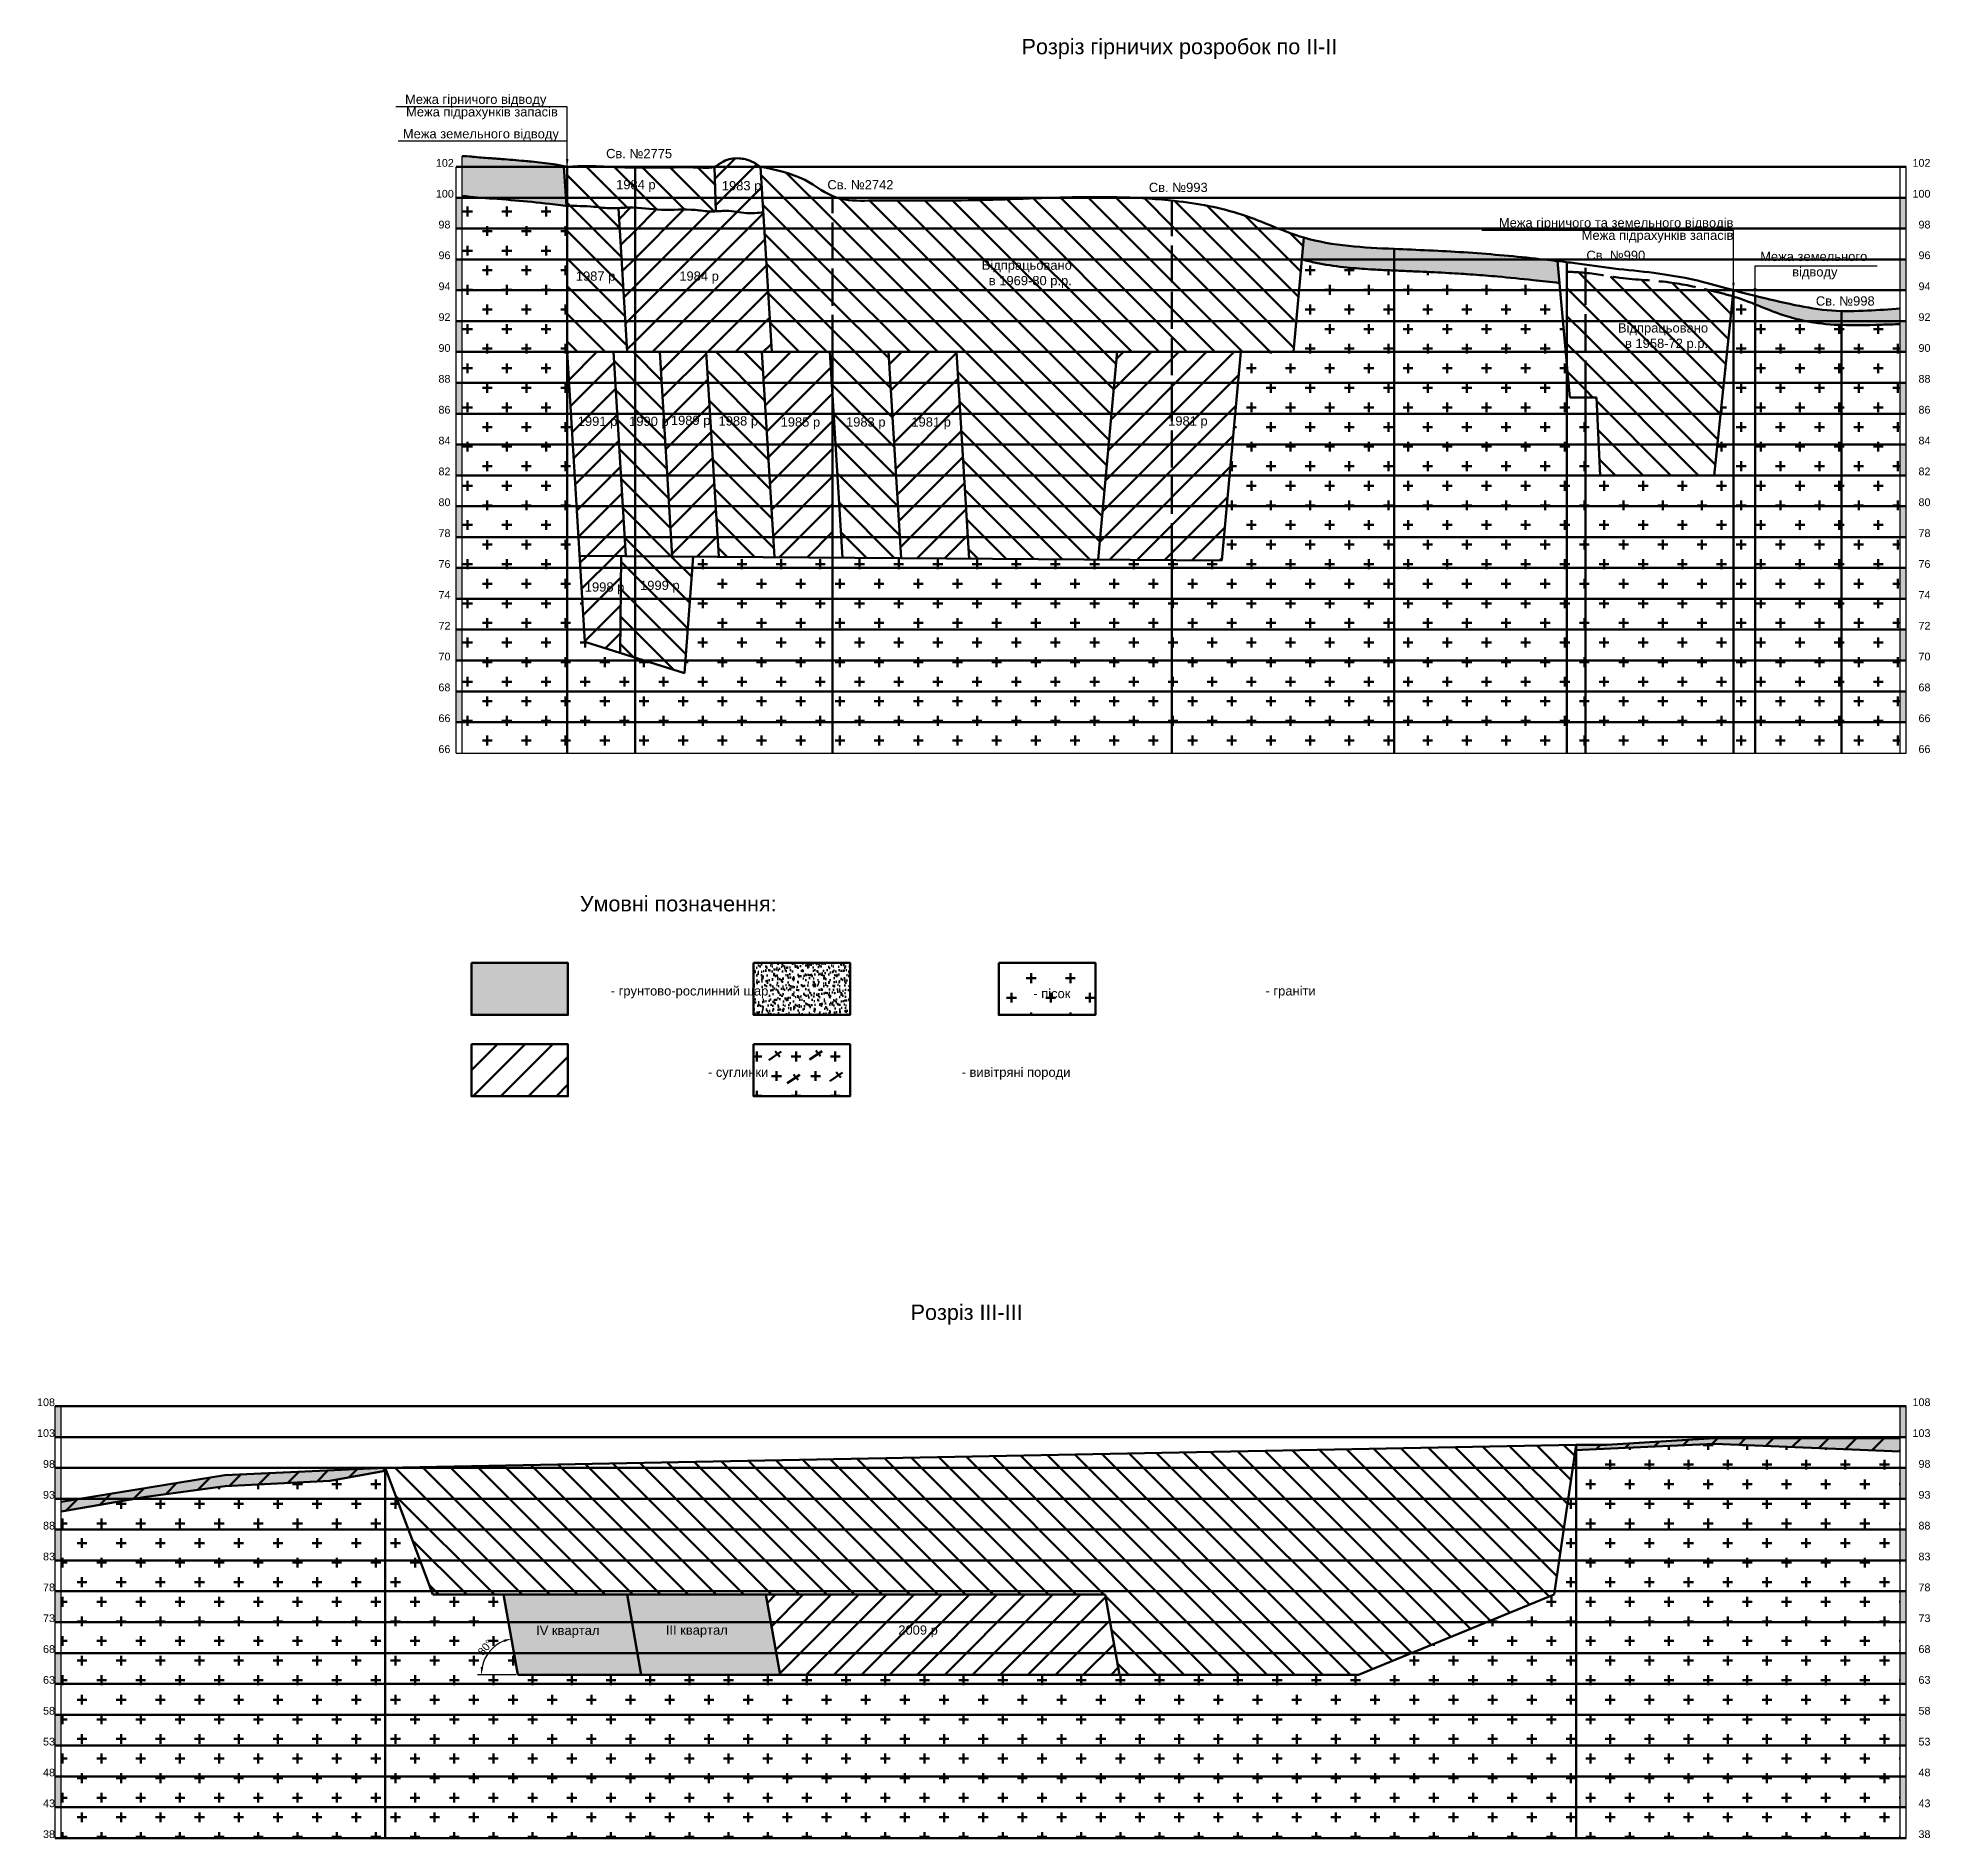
# Model space of a CAD drawing. Header units: millimetres. Extents: x 46 to 660, y -60 to 1067.
# Drawn here: x 46 to 660, y 114 to 698 of the extents above; entities that cross this region are included whole.
import ezdxf

# ---------------------------------------------------------------- set-up
doc = ezdxf.new("R2010")
doc.units = ezdxf.units.MM
doc.linetypes.add('ACAD_ISO02W100', pattern=[15, 12, -3])
for name, color, linetype, lineweight in [('Профиль', 160, 'Continuous', 100), ('Сетка', 254, 'Continuous', 50), ('Штриховка', 60, 'Continuous', 50)]:
    doc.layers.add(name, color=color, linetype=linetype, lineweight=lineweight)
doc.styles.get("Standard").update_dxf_attribs({"font": 'ARIAL.TTF'})
doc.dimstyles.new('ISO-25', dxfattribs={"dimtxt": 2.5, "dimasz": 2.5, "dimexe": 1.25, "dimexo": 0.625, "dimtad": 1, "dimtxsty": 'Standard', "dimcen": 2.5, "dimadec": 0, "dimazin": 0, "dimtfac": 1, "dimtmove": 0, "dimatfit": 3, "dimfxl": 0, "dimarcsym": 0})
pattern_1 = [(0, (-45.965, 246.8314), (6.35, 6.35), [3.175, -9.525]), (90, (-44.377, 245.244), (-6.35, 6.35), [3.175, -9.525])]

msp = doc.modelspace()

# ---------------------------------------------------------------- texts
for s, width, insert, char_height, attachment_point in [('\\pi18.812;Межа гірничого відводу', 83.08253, (146.647, 675.315), 3, 7), ('Межа підрахунків запасів', 79.2171, (165.78, 671.256), 3, 7), ('\\pi16.423;Межа земельного відводу', 83.08253, (148.312, 664.149), 3, 7), ('\\pi1.2951;102', 7.85278, (174.147, 655.83), 2.5, 7), ('Св. №2775', 22.07975, (252.012, 658.596), 3, 9), ('102', 7.85278, (659.853, 655.83), 2.5, 9), ('1984 р', 14.49084, (246.676, 647.667), 3, 9), ('1983 р', 14.49084, (280.929, 647.314), 3, 9), ('Св. №2742', 22.07975, (323.746, 648.487), 3, 9), ('Св. №993', 22.07975, (425.595, 647.627), 3, 9), ('\\pi1.2866;100', 7.85278, (174.147, 645.83), 2.5, 7), ('100', 7.85278, (659.853, 645.83), 2.5, 9), ('\\pi2.1332;98', 7.85278, (174.147, 635.83), 2.5, 7), ('Межа гірничого та земельного відводів', 83.08253, (596, 635.315), 3, 9), ('98', 7.85278, (659.853, 635.83), 2.5, 9), ('Межа підрахунків запасів', 79.2171, (596, 631.256), 3, 9), ('\\pi2.1367;96', 7.85278, (174.147, 625.884), 2.5, 7), ('Відпрацьовано\\Pв 1969-80 р.р.', 36.07003, (381.571, 616.554), 3, 9), ('Св. №990', 22.07975, (567.403, 625.622), 3, 9), ('\\pi1.6482;Межа земельного\\P\\pi10.86; відводу', 37.5487, (603, 619.389), 3, 7), ('96', 7.85278, (659.853, 625.884), 2.5, 9), ('1987 р', 14.49084, (233.611, 618.019), 3, 9), ('1984 р', 14.49084, (267.157, 618.019), 3, 9), ('\\pi2.1409;94', 7.85278, (174.147, 615.83), 2.5, 7), ('Св. №998', 22.07975, (641.771, 610.823), 3, 9), ('94', 7.85278, (659.853, 615.83), 2.5, 9), ('\\pi2.1486;92', 7.85278, (174.147, 605.83), 2.5, 7), ('92', 7.85278, (659.853, 605.83), 2.5, 9), ('Відпрацьовано\\Pв 1958-72 р.р.', 36.07003, (587.782, 596.224), 3, 9), ('\\pi2.1401;90', 7.85278, (174.147, 595.83), 2.5, 7), ('90', 7.85278, (659.853, 595.83), 2.5, 9), ('\\pi2.1315;88', 7.85278, (174.147, 585.83), 2.5, 7), ('88', 7.85278, (659.853, 585.83), 2.5, 9), ('\\pi2.1349;86', 7.85278, (174.147, 575.83), 2.5, 7), ('86', 7.85278, (659.853, 575.83), 2.5, 9), ('1991 р', 14.49084, (234.241, 570.961), 3, 9), ('1990 р', 14.49084, (250.899, 570.961), 3, 9), ('1989 р', 14.49084, (264.424, 571.254), 3, 9), ('1988 р', 14.49084, (279.87, 571.077), 3, 9), ('1985 р', 14.49084, (299.998, 570.724), 3, 9), ('1983 р', 14.49084, (321.185, 570.724), 3, 9), ('1981 р', 14.49084, (342.372, 570.724), 3, 9), ('1981 р', 14.49084, (425.589, 571.069), 3, 9), ('\\pi2.1392;84', 7.85278, (174.147, 565.83), 2.5, 7), ('84', 7.85278, (659.853, 565.83), 2.5, 9), ('\\pi2.1469;82', 7.85278, (174.147, 555.83), 2.5, 7), ('82', 7.85278, (659.853, 555.83), 2.5, 9), ('\\pi2.1384;80', 7.85278, (174.147, 545.83), 2.5, 7), ('80', 7.85278, (659.853, 545.83), 2.5, 9), ('\\pi2.1435;78', 7.85278, (174.147, 535.83), 2.5, 7), ('78', 7.85278, (659.853, 535.83), 2.5, 9), ('\\pi2.1469;76', 7.85278, (174.147, 525.83), 2.5, 7), ('76', 7.85278, (659.853, 525.83), 2.5, 9), ('1999 р', 14.49084, (254.445, 517.782), 3, 9), ('\\pi2.1511;74', 7.85278, (174.147, 515.83), 2.5, 7), ('1998 р', 14.49084, (236.526, 517.255), 3, 9), ('74', 7.85278, (659.853, 515.83), 2.5, 9), ('\\pi2.1588;72', 7.85278, (174.147, 505.83), 2.5, 7), ('72', 7.85278, (659.853, 505.83), 2.5, 9), ('\\pi2.1503;70', 7.85278, (174.147, 495.83), 2.5, 7), ('70', 7.85278, (659.853, 495.83), 2.5, 9), ('\\pi2.1264;68', 7.85278, (174.147, 485.83), 2.5, 7), ('68', 7.85278, (659.853, 485.83), 2.5, 9), ('\\pi2.1298;66', 7.85278, (174.147, 475.83), 2.5, 7), ('66', 7.85278, (659.853, 475.83), 2.5, 9), ('\\pi2.1298;66', 7.85278, (174.147, 465.83), 2.5, 7), ('66', 7.85278, (659.853, 465.83), 2.5, 9), ('- грунтово-рослинний шар', 60.27081, (283.186, 386.349), 3, 9), ('- пісок', 67.72723, (381.106, 386.349), 3, 9), ('- граніти', 67.72723, (460.589, 386.349), 3, 9), ('- суглинки', 60.72651, (283.186, 359.985), 3, 9), ('- вивітряні породи', 67.72723, (381.106, 359.985), 3, 9), ('108', 7.85278, (52, 254.138), 2.5, 9), ('108', 7.85278, (659.853, 254.138), 2.5, 9), ('103', 7.85278, (52, 244.138), 2.5, 9), ('103', 7.85278, (659.853, 244.138), 2.5, 9), ('98', 7.85278, (52, 234.138), 2.5, 9), ('98', 7.85278, (659.853, 234.138), 2.5, 9), ('93', 7.85278, (52, 224.138), 2.5, 9), ('93', 7.85278, (659.853, 224.138), 2.5, 9), ('88', 7.85278, (52, 214.138), 2.5, 9), ('88', 7.85278, (659.853, 214.138), 2.5, 9), ('83', 7.85278, (52, 204.138), 2.5, 9), ('83', 7.85278, (659.853, 204.138), 2.5, 9), ('78', 7.85278, (52, 194.138), 2.5, 9), ('78', 7.85278, (659.853, 194.138), 2.5, 9), ('73', 7.85278, (52, 184.138), 2.5, 9), ('73', 7.85278, (659.853, 184.138), 2.5, 9), ('IV квартал', 22.26289, (228.479, 179.061), 3, 9), ('ІІІ квартал', 23.70586, (270.043, 179.186), 3, 9), ('2009 р', 14.49084, (338.13, 179.186), 3, 9), ('68', 7.85278, (52, 174.138), 2.5, 9), ('68', 7.85278, (659.853, 174.138), 2.5, 9), ('63', 7.85278, (52, 164.138), 2.5, 9), ('63', 7.85278, (659.853, 164.138), 2.5, 9), ('58', 7.85278, (52, 154.138), 2.5, 9), ('58', 7.85278, (659.853, 154.138), 2.5, 9), ('53', 7.85278, (52, 144.138), 2.5, 9), ('53', 7.85278, (659.853, 144.138), 2.5, 9), ('48', 7.85278, (52, 134.138), 2.5, 9), ('48', 7.85278, (659.853, 134.138), 2.5, 9), ('43', 7.85278, (52, 124.138), 2.5, 9), ('43', 7.85278, (659.853, 124.138), 2.5, 9), ('38', 7.85278, (52, 114.138), 2.5, 9), ('38', 7.85278, (659.853, 114.138), 2.5, 9)]:
    msp.add_mtext_dynamic_manual_height_columns(s, width=width, gutter_width=12.5, heights=[0], dxfattribs=dict(insert=insert, char_height=char_height, attachment_point=attachment_point))
at = {"layer": 'Штриховка', "char_height": 5, "width": 112.06902, "attachment_point": 1}
for s, insert in [('Розріз гірничих розробок по ІІ-ІІ', (365.269, 697.311)), ('Умовні позначення:', (222.132, 419.523)), ('Розріз ІІІ-ІІІ', (329.315, 287.097))]:
    msp.add_mtext(s, dxfattribs=dict(at, insert=insert))

# ---------------------------------------------------------------- blocks, each defined once
blk = doc.blocks.new('*D1')
at = {"color": 0, "lineweight": -2, "transparency": 16777216}
blk.add_line((201.38, 167.09), (188.89, 167.09), dxfattribs=at)
blk.add_arc((202, 167.09), 11.86, 112.09954, 167.90046, dxfattribs=at)
at = {"color": 0, "transparency": 16777216}
for points in [[(197.42, 178.48), (197.65, 177.68), (199.94, 178.77)], [(190.82, 169.53), (189.99, 169.62), (190.14, 167.09)]]:
    blk.add_solid(points, dxfattribs=at)
at = {"layer": 'Defpoints', "color": 0, "transparency": 16777216}
for p in [(197.42, 193.09), (194.92, 176.6), (202, 167.09), (202, 167.09), (474.44, 167.09)]:
    blk.add_point(p, dxfattribs=at)
at = {"color": 0, "transparency": 16777216, "insert": (191.46, 175.94), "char_height": 2.5, "attachment_point": 5, "rotation": 50}
blk.add_mtext('80°', dxfattribs=at)

# ---------------------------------------------------------------- dimensions: what is measured, and where the dimension line sits
dim = msp.add_angular_dim_2l(base=(194.917, 176.603), line1=((474.437, 167.09), (202, 167.09)), line2=((202, 167.09), (197.415, 193.09)), dimstyle='ISO-25')
dim.commit()
dim.dimension.update_dxf_attribs({"geometry": '*D1', "text_midpoint": (191.458, 175.936)})

# ---------------------------------------------------------------- hatches: boundary and pattern name
h = msp.add_hatch(color=256)
h.dxf.hatch_style = 1
h.paths.add_polyline_path([(182, 645.83), (184, 645.83), (184, 635.83), (182, 635.83)])
h.paths.add_polyline_path([(182, 625.83), (184, 625.83), (184, 615.83), (182, 615.83)])
h.paths.add_polyline_path([(182, 655.83), (184, 655.83), (184, 655.83), (182, 655.83)])
h = msp.add_hatch(color=256)
h.dxf.hatch_style = 1
h.paths.add_polyline_path([(652, 645.83), (650, 645.83), (650, 635.83), (652, 635.83)])
h.paths.add_polyline_path([(652, 625.83), (650, 625.83), (650, 615.83), (652, 615.83)])
h.paths.add_polyline_path([(652, 655.83), (650, 655.83), (650, 655.83), (652, 655.83)])
h = msp.add_hatch(color=256)
h.dxf.hatch_style = 1
h.paths.add_polyline_path([(182, 605.83), (184, 605.83), (184, 595.83), (182, 595.83)])
h.paths.add_polyline_path([(182, 585.83), (184, 585.83), (184, 575.83), (182, 575.83)])
h.paths.add_polyline_path([(182, 565.83), (184, 565.83), (184, 555.83), (182, 555.83)])
h.paths.add_polyline_path([(182, 545.83), (184, 545.83), (184, 535.83), (182, 535.83)])
h.paths.add_polyline_path([(182, 525.83), (184, 525.83), (184, 515.83), (182, 515.83)])
h.paths.add_polyline_path([(182, 505.83), (184, 505.83), (184, 495.83), (182, 495.83)])
h.paths.add_polyline_path([(182, 485.83), (184, 485.83), (184, 475.83), (182, 475.83)])
h = msp.add_hatch(color=256)
h.dxf.hatch_style = 1
h.paths.add_polyline_path([(652, 605.83), (650, 605.83), (650, 595.83), (652, 595.83)])
h.paths.add_polyline_path([(652, 585.83), (650, 585.83), (650, 575.83), (652, 575.83)])
h.paths.add_polyline_path([(652, 565.83), (650, 565.83), (650, 555.83), (652, 555.83)])
h.paths.add_polyline_path([(652, 545.83), (650, 545.83), (650, 535.83), (652, 535.83)])
h.paths.add_polyline_path([(652, 525.83), (650, 525.83), (650, 515.83), (652, 515.83)])
h.paths.add_polyline_path([(652, 505.83), (650, 505.83), (650, 495.83), (652, 495.83)])
h.paths.add_polyline_path([(652, 485.83), (650, 485.83), (650, 475.83), (652, 475.83)])
h = msp.add_hatch(color=256)
h.dxf.hatch_style = 1
h.paths.add_polyline_path([(54, 254.138), (52, 254.138), (52, 244.138), (54, 244.138)])
h.paths.add_polyline_path([(54, 234.138), (52, 234.138), (52, 224.138), (54, 224.138)])
h.paths.add_polyline_path([(54, 214.138), (52, 214.138), (52, 204.138), (54, 204.138)])
h.paths.add_polyline_path([(54, 194.138), (52, 194.138), (52, 184.138), (54, 184.138)])
h.paths.add_polyline_path([(54, 174.138), (52, 174.138), (52, 164.138), (54, 164.138)])
h.paths.add_polyline_path([(54, 154.138), (52, 154.138), (52, 144.138), (54, 144.138)])
h.paths.add_polyline_path([(54, 134.138), (52, 134.138), (52, 124.138), (54, 124.138)])
h = msp.add_hatch(color=256)
h.dxf.hatch_style = 1
h.paths.add_polyline_path([(652, 254.138), (650, 254.138), (650, 244.138), (652, 244.138)])
h.paths.add_polyline_path([(652, 234.138), (650, 234.138), (650, 224.138), (652, 224.138)])
h.paths.add_polyline_path([(652, 214.138), (650, 214.138), (650, 204.138), (652, 204.138)])
h.paths.add_polyline_path([(652, 194.138), (650, 194.138), (650, 184.138), (652, 184.138)])
h.paths.add_polyline_path([(652, 174.138), (650, 174.138), (650, 164.138), (652, 164.138)])
h.paths.add_polyline_path([(652, 154.138), (650, 154.138), (650, 144.138), (652, 144.138)])
h.paths.add_polyline_path([(652, 134.138), (650, 134.138), (650, 124.138), (652, 124.138)])
at = {"layer": 'Штриховка'}
h = msp.add_hatch(dxfattribs=at)
h.set_pattern_fill('AR-CONC', color=256, scale=0.05)
edge = h.paths.add_edge_path()
edge.add_spline(control_points=[(218, 655.83), (216.575, 656.14), (215.269, 656.384), (210.964, 657.076), (208.729, 657.31), (205.642, 657.605), (204.87, 657.677), (202.91, 657.855), (201.707, 657.96), (199.262, 658.162), (198.021, 658.26), (196.139, 658.401), (195.509, 658.447), (194.244, 658.537), (193.623, 658.58), (192.037, 658.691), (191.091, 658.76), (189.178, 658.921), (188.214, 659.015), (186.788, 659.185), (186.315, 659.247), (184, 659.314)], knot_values=[0, 0, 0, 0, 5.1286922, 5.1286922, 12.7972789, 12.7972789, 15.2911341, 15.2911341, 19.0238723, 19.0238723, 22.7475036, 22.7475036, 24.6093192, 24.6093192, 26.4711349, 26.4711349, 29.4773602, 29.4773602, 32.7105715, 32.7105715, 34.3271772, 34.3271772, 34.3271772, 34.3271772], degree=3, periodic=0)
edge.add_line((184, 659.314), (184, 646.446))
edge.add_spline(control_points=[(184, 646.446), (187.469, 645.949), (194.685, 645.516), (205.799, 644.578), (212.294, 643.857), (218, 643.115)], knot_values=[0, 0, 0, 0, 9.6556213, 21.5141449, 34.3271772, 34.3271772, 34.3271772, 34.3271772], degree=3, periodic=0)
edge.add_line((217.758, 643.146), (216.862, 656.067))
edge = h.paths.add_edge_path()
edge.add_spline(control_points=[(538.965, 625.292), (536.591, 625.567), (526.485, 626.706), (508.819, 628.31), (493.574, 628.916), (486, 629.246)], knot_values=[209.4880214, 209.4880214, 209.4880214, 209.4880214, 216.6574469, 240.0014224, 262.6139685, 262.6139685, 262.6139685, 262.6139685], degree=3, periodic=0)
edge.add_line((486, 629.246), (486, 622.239))
edge.add_spline(control_points=[(486, 622.239), (487.143, 622.19), (488.281, 622.141), (491.026, 622.023), (492.63, 621.953), (497.425, 621.738), (500.602, 621.586), (506.413, 621.26), (509.047, 621.092), (514.328, 620.708), (516.972, 620.494), (523.422, 619.923), (527.23, 619.545), (533.879, 618.831), (536.725, 618.507), (539.585, 618.173), (539.593, 618.172), (539.601, 618.171)], knot_values=[209.7899144, 209.7899144, 209.7899144, 209.7899144, 213.1941968, 213.1941968, 218.0152894, 218.0152894, 227.6574745, 227.6574745, 235.7233568, 235.7233568, 243.7892391, 243.7892391, 255.390016, 255.390016, 264.049322, 264.049322, 264.073713, 264.073713, 264.073713, 264.073713], degree=3, periodic=0)
edge.add_line((539.601, 618.171), (538.965, 625.292))
edge = h.paths.add_edge_path()
edge.add_spline(control_points=[(486, 629.246), (476.13, 629.676), (466.136, 630.16), (456.76, 632.909)], knot_values=[180.019973, 180.019973, 180.019973, 180.019973, 209.4880214, 209.4880214, 209.4880214, 209.4880214], degree=3, periodic=0)
edge.add_line((456.76, 632.909), (456.114, 625.818))
edge.add_spline(control_points=[(456.114, 625.818), (456.138, 625.812), (456.161, 625.805), (456.93, 625.597), (457.677, 625.408), (459.917, 624.877), (461.41, 624.571), (465.885, 623.77), (468.858, 623.393), (474.349, 622.868), (476.873, 622.695), (481.117, 622.459), (482.853, 622.378), (485.048, 622.281), (485.524, 622.26), (486, 622.239)], knot_values=[181.2625266, 181.2625266, 181.2625266, 181.2625266, 181.3285131, 181.3285131, 183.428932, 183.428932, 187.6297697, 187.6297697, 196.0314452, 196.0314452, 203.2838684, 203.2838684, 208.3731043, 208.3731043, 209.7899144, 209.7899144, 209.7899144, 209.7899144], degree=3, periodic=0)
edge.add_line((486, 622.239), (486, 629.246))
edge = h.paths.add_edge_path()
edge.add_spline(control_points=[(631, 609.091), (629.946, 609.117), (624.879, 609.35), (615.489, 610.995), (607.286, 612.952), (603, 614.02)], knot_values=[59.4525039, 59.4525039, 59.4525039, 59.4525039, 62.6155128, 74.6796998, 87.9327618, 87.9327618, 87.9327618, 87.9327618], degree=3, periodic=0)
edge.add_line((603, 614.02), (603, 611.27))
edge.add_spline(control_points=[(603, 611.27), (603.328, 611.139), (606.361, 609.919), (611.275, 607.919), (619.5, 605.62), (625.869, 604.79), (630.22, 604.583), (631, 604.555)], knot_values=[62.1454246, 62.1454246, 62.1454246, 62.1454246, 63.204727, 71.9452323, 78.0508814, 88.7744058, 91.1166298, 91.1166298, 91.1166298, 91.1166298], degree=3, periodic=0)
edge.add_line((631, 604.555), (631, 609.091))
edge = h.paths.add_edge_path()
edge.add_spline(control_points=[(650, 609.891), (646.486, 609.65), (640.166, 609.218), (633.812, 609.021), (631, 609.091)], knot_values=[87.9327618, 87.9327618, 87.9327618, 87.9327618, 98.5067853, 106.9465795, 106.9465795, 106.9465795, 106.9465795], degree=3, periodic=0)
edge.add_line((631, 609.091), (631, 604.555))
edge.add_spline(control_points=[(631, 604.555), (635.337, 604.402), (641.678, 604.613), (648.008, 604.775), (650, 604.826)], knot_values=[91.1166298, 91.1166298, 91.1166298, 91.1166298, 104.1358618, 110.1162821, 110.1162821, 110.1162821, 110.1162821], degree=3, periodic=0)
edge.add_line((650, 604.826), (650, 609.891))
h = msp.add_hatch(dxfattribs=at)
h.set_pattern_fill('LINE', scale=2, angle=135)
edge = h.paths.add_edge_path()
edge.add_spline(control_points=[(234.594, 642.458), (233.877, 642.423), (231.218, 642.333), (225.708, 643.148), (220.881, 643.174), (218, 643.183)], knot_values=[0.2446346, 0.2446346, 0.2446346, 0.2446346, 2.3960508, 8.2290952, 16.866252, 16.866252, 16.866252, 16.866252], degree=3, periodic=0)
edge.add_line((218, 643.183), (218, 595.83))
edge.add_line((218, 595.83), (237.422, 595.83))
edge.add_line((237.422, 595.83), (234.594, 642.458))
edge = h.paths.add_edge_path()
edge.add_spline(control_points=[(240, 655.568), (238.296, 655.584), (233.248, 655.692), (225.934, 656.249), (220.303, 655.952), (218, 655.83)], knot_values=[41.9225138, 41.9225138, 41.9225138, 41.9225138, 47.0201547, 57.0096221, 63.9201089, 63.9201089, 63.9201089, 63.9201089], degree=3, periodic=0)
edge.add_line((218, 655.83), (218, 643.183))
edge.add_spline(control_points=[(218, 643.183), (220.881, 643.174), (225.708, 643.148), (231.218, 642.333), (233.877, 642.423), (234.594, 642.458)], knot_values=[0.2446346, 0.2446346, 0.2446346, 0.2446346, 8.8817913, 14.7148358, 16.866252, 16.866252, 16.866252, 16.866252], degree=3, periodic=0)
edge.add_spline(control_points=[(234.594, 642.458), (235.768, 642.516), (237.572, 642.652), (239.373, 642.614), (240, 642.586)], knot_values=[16.866252, 16.866252, 16.866252, 16.866252, 20.3910912, 22.2770538, 22.2770538, 22.2770538, 22.2770538], degree=3, periodic=0)
edge.add_line((240, 642.586), (240, 655.568))
edge = h.paths.add_edge_path()
edge.add_spline(control_points=[(265.703, 655.83), (264.568, 655.405), (258.937, 655.773), (250.563, 655.639), (243.222, 655.538), (240, 655.568)], knot_values=[16.194897, 16.194897, 16.194897, 16.194897, 19.9410931, 32.2849632, 41.9225138, 41.9225138, 41.9225138, 41.9225138], degree=3, periodic=0)
edge.add_line((240, 655.568), (240, 642.586))
edge.add_spline(control_points=[(240, 642.586), (242.874, 642.458), (249.369, 641.476), (257.637, 642.364), (263.446, 641.288), (265.655, 641.373), (266.154, 641.402)], knot_values=[22.2770538, 22.2770538, 22.2770538, 22.2770538, 30.9187747, 41.8435637, 46.9791268, 48.4765949, 48.4765949, 48.4765949, 48.4765949], degree=3, periodic=0)
edge.add_line((266.154, 641.402), (265.703, 655.83))
h.paths.add_polyline_path([(248.055, 595.83), (240, 595.83), (240, 529.651), (252.075, 529.561)])
h.paths.add_polyline_path([(240, 595.83), (233.028, 595.83), (237.04, 529.673), (240, 529.651)])
h.paths.add_polyline_path([(281.116, 595.83), (263.083, 595.83), (267.109, 529.449), (285.15, 529.314)])
h.paths.add_polyline_path([(322.191, 595.83), (304, 595.83), (304, 581.918), (307.201, 529.15), (326.244, 529.008)])
h.paths.add_polyline_path([(258.873, 529.51), (240, 529.651), (240, 496.754), (256, 491.766)])
h.paths.add_polyline_path([(240, 529.651), (237.04, 529.673), (235.497, 529.684), (235.12, 498.276), (240, 496.754)])
edge = h.paths.add_edge_path()
edge.add_spline(control_points=[(456.76, 632.909), (450.01, 634.888), (436.762, 641.383), (422.021, 644.016), (414.276, 644.863), (414, 644.893)], knot_values=[135.4768549, 135.4768549, 135.4768549, 135.4768549, 156.6919912, 179.1898263, 180.019973, 180.019973, 180.019973, 180.019973], degree=3, periodic=0)
edge.add_line((414, 644.893), (414, 595.905))
edge.add_line((414, 595.905), (453.381, 595.83))
edge.add_line((453.381, 595.83), (456.76, 632.909))
edge = h.paths.add_edge_path()
edge.add_spline(control_points=[(304, 646.364), (300.891, 647.726), (293.992, 653.209), (285.634, 654.857), (280.703, 655.83)], knot_values=[0, 0, 0, 0, 10.359539, 25.263349, 25.263349, 25.263349, 25.263349], degree=3, periodic=0)
edge.add_line((280.703, 655.83), (284.342, 595.83))
edge.add_line((284.342, 595.83), (304, 595.83))
edge.add_line((304, 595.83), (304, 646.364))
edge = h.paths.add_edge_path()
edge.add_spline(control_points=[(548, 621.486), (547.977, 621.488), (545.985, 621.678), (543.981, 621.749), (542, 621.819)], knot_values=[0, 0, 0, 0, 0.0696054, 6.0093843, 6.0093843, 6.0093843, 6.0093843], degree=3, periodic=0)
edge.add_line((542, 621.819), (542, 591.331))
edge.add_line((542, 591.331), (542.914, 581.099))
edge.add_line((542.914, 581.099), (548, 581.099))
edge.add_line((548, 581.099), (548, 621.486))
h = msp.add_hatch(dxfattribs=at)
h.set_pattern_fill('LINE', scale=2, angle=45)
edge = h.paths.add_edge_path()
edge.add_spline(control_points=[(280.703, 655.83), (279.756, 656.482), (277.659, 657.925), (273.431, 658.876), (268.987, 658.279), (266.75, 656.221), (265.703, 655.83)], knot_values=[0, 0, 0, 0, 3.4231501, 7.5806999, 12.739722, 16.194897, 16.194897, 16.194897, 16.194897], degree=3, periodic=0)
edge.add_line((265.703, 655.83), (266.154, 641.402))
edge.add_spline(control_points=[(266.154, 641.402), (267.313, 641.469), (270.636, 641.812), (275.746, 640.571), (279.754, 640.895), (281.6, 641.044)], knot_values=[48.4765949, 48.4765949, 48.4765949, 48.4765949, 51.9556359, 58.4362393, 63.9655355, 63.9655355, 63.9655355, 63.9655355], degree=3, periodic=0)
edge.add_line((281.6, 641.044), (280.703, 655.83))
h.paths.add_polyline_path([(267.528, 646.509), (281.847, 646.509), (281.847, 652.691), (267.528, 652.691)], flags=9)
h = msp.add_hatch(dxfattribs=at)
h.set_pattern_fill('CROSS', color=256)
edge = h.paths.add_edge_path()
edge.add_line((218, 638.786), (218, 643.115))
edge.add_spline(control_points=[(218, 643.115), (212.294, 643.857), (205.799, 644.578), (194.685, 645.516), (187.469, 645.949), (184, 646.446)], knot_values=[0, 0, 0, 0, 12.8130324, 24.6715559, 34.3271772, 34.3271772, 34.3271772, 34.3271772], degree=3, periodic=0)
edge.add_line((184, 646.446), (184, 465.83))
edge.add_line((184, 465.83), (218, 465.83))
edge.add_line((218, 465.83), (218, 638.786))
h.paths.add_polyline_path([(240, 496.754), (223.701, 501.836), (218, 595.83), (218, 465.83), (240, 465.83)])
h.paths.add_polyline_path([(304, 529.174), (258.873, 529.51), (256, 491.766), (240, 496.754), (240, 465.83), (304, 465.83)])
h.paths.add_polyline_path([(414, 528.355), (304, 529.174), (304, 465.83), (414, 465.83)])
edge = h.paths.add_edge_path()
edge.add_spline(control_points=[(486, 622.239), (485.524, 622.26), (485.048, 622.281), (482.853, 622.378), (481.117, 622.459), (476.873, 622.695), (474.349, 622.868), (468.858, 623.393), (465.885, 623.77), (461.41, 624.571), (459.917, 624.877), (457.677, 625.408), (456.93, 625.597), (456.161, 625.805), (456.138, 625.812), (456.114, 625.818)], knot_values=[181.2625266, 181.2625266, 181.2625266, 181.2625266, 182.6793368, 182.6793368, 187.7685726, 187.7685726, 195.0209958, 195.0209958, 203.4226713, 203.4226713, 207.6235091, 207.6235091, 209.7239279, 209.7239279, 209.7899144, 209.7899144, 209.7899144, 209.7899144], degree=3, periodic=0)
edge.add_line((456.114, 625.818), (453.381, 595.83))
edge.add_line((453.381, 595.83), (436.384, 595.862))
edge.add_line((436.384, 595.862), (430.221, 528.234))
edge.add_line((430.221, 528.234), (414, 528.355))
edge.add_line((414, 528.355), (414, 465.83))
edge.add_line((414, 465.83), (486, 465.83))
edge.add_line((486, 465.83), (486, 622.239))
edge = h.paths.add_edge_path()
edge.add_line((542, 591.331), (539.601, 618.171))
edge.add_spline(control_points=[(539.601, 618.171), (539.593, 618.172), (539.585, 618.173), (536.725, 618.507), (533.879, 618.831), (527.23, 619.545), (523.422, 619.923), (516.972, 620.494), (514.328, 620.708), (509.047, 621.092), (506.413, 621.26), (500.602, 621.586), (497.425, 621.738), (492.63, 621.953), (491.026, 622.023), (488.281, 622.141), (487.143, 622.19), (486, 622.239)], knot_values=[209.7899144, 209.7899144, 209.7899144, 209.7899144, 209.8143054, 209.8143054, 218.4736115, 218.4736115, 230.0743883, 230.0743883, 238.1402706, 238.1402706, 246.206153, 246.206153, 255.8483381, 255.8483381, 260.6694306, 260.6694306, 264.073713, 264.073713, 264.073713, 264.073713], degree=3, periodic=0)
edge.add_line((486, 622.239), (486, 465.83))
edge.add_line((486, 465.83), (542, 465.83))
edge.add_line((542, 465.83), (542, 591.331))
h.paths.add_polyline_path([(596, 615.83), (589.756, 555.83), (552.756, 555.83), (551.625, 581.099), (548, 581.099), (548, 465.83), (596, 465.83)])
h.paths.add_polyline_path([(548, 581.099), (542.914, 581.099), (542, 591.331), (542, 465.83), (548, 465.83)])
edge = h.paths.add_edge_path()
edge.add_spline(control_points=[(603, 611.27), (601.486, 611.876), (599.174, 612.778), (596.814, 613.536), (596, 613.783)], knot_values=[54.7030748, 54.7030748, 54.7030748, 54.7030748, 59.5919655, 62.1454246, 62.1454246, 62.1454246, 62.1454246], degree=3, periodic=0)
edge.add_line((596, 613.783), (596, 465.83))
edge.add_line((596, 465.83), (603, 465.83))
edge.add_line((603, 465.83), (603, 611.27))
edge = h.paths.add_edge_path()
edge.add_spline(control_points=[(631, 604.555), (630.22, 604.583), (625.869, 604.79), (619.5, 605.62), (611.275, 607.919), (606.361, 609.919), (603.328, 611.139), (603, 611.27)], knot_values=[62.1454246, 62.1454246, 62.1454246, 62.1454246, 64.4876486, 75.211173, 81.3168221, 90.0573274, 91.1166298, 91.1166298, 91.1166298, 91.1166298], degree=3, periodic=0)
edge.add_line((603, 611.27), (603, 465.83))
edge.add_line((603, 465.83), (631, 465.83))
edge.add_line((631, 465.83), (631, 604.555))
edge = h.paths.add_edge_path()
edge.add_spline(control_points=[(650, 604.826), (648.008, 604.775), (641.678, 604.613), (635.337, 604.402), (631, 604.555)], knot_values=[91.1166298, 91.1166298, 91.1166298, 91.1166298, 97.0970502, 110.1162821, 110.1162821, 110.1162821, 110.1162821], degree=3, periodic=0)
edge.add_line((631, 604.555), (631, 465.83))
edge.add_line((631, 465.83), (650, 465.83))
edge.add_line((650, 465.83), (650, 604.826))
h = msp.add_hatch(dxfattribs=at)
h.set_pattern_fill('LINE', scale=2, angle=135)
edge = h.paths.add_edge_path()
edge.add_line((344.232, 595.83), (348.295, 528.844))
edge.add_line((348.295, 528.844), (390.083, 528.533))
edge.add_line((390.083, 528.533), (396.225, 595.938))
edge.add_line((396.225, 595.938), (414, 595.905))
edge.add_line((414, 595.905), (414, 644.893))
edge.add_spline(control_points=[(414, 644.893), (403.252, 646.043), (381.93, 646.327), (349.052, 644.609), (324.084, 645.104), (308.121, 644.745), (304.501, 646.145), (304, 646.364)], knot_values=[25.263349, 25.263349, 25.263349, 25.263349, 57.6333124, 89.1990049, 123.5881744, 133.8078477, 135.4768549, 135.4768549, 135.4768549, 135.4768549], degree=3, periodic=0)
edge.add_line((304, 646.364), (304, 595.83))
edge.add_line((304, 595.83), (344.232, 595.83))
h.paths.add_polyline_path([(351.756, 615.748), (382.685, 615.748), (382.685, 626.943), (351.756, 626.943)], flags=24)
h = msp.add_hatch(dxfattribs=at)
h.set_pattern_fill('LINE', scale=2, angle=45)
edge = h.paths.add_edge_path()
edge.add_spline(control_points=[(281.6, 641.044), (279.754, 640.895), (275.746, 640.571), (270.636, 641.812), (267.313, 641.469), (266.154, 641.402)], knot_values=[48.4765949, 48.4765949, 48.4765949, 48.4765949, 54.0058911, 60.4864945, 63.9655355, 63.9655355, 63.9655355, 63.9655355], degree=3, periodic=0)
edge.add_spline(control_points=[(266.154, 641.402), (265.655, 641.373), (263.446, 641.288), (257.637, 642.364), (249.369, 641.476), (242.874, 642.458), (240, 642.586)], knot_values=[22.2770538, 22.2770538, 22.2770538, 22.2770538, 23.7745219, 28.910085, 39.834874, 48.4765949, 48.4765949, 48.4765949, 48.4765949], degree=3, periodic=0)
edge.add_line((240, 642.586), (240, 595.83))
edge.add_line((240, 595.83), (284.342, 595.83))
edge.add_line((284.342, 595.83), (281.6, 641.044))
h.paths.add_polyline_path([(233.028, 595.83), (218, 595.83), (222.006, 529.785), (237.04, 529.673)])
h.paths.add_polyline_path([(263.083, 595.83), (248.055, 595.83), (252.075, 529.561), (267.109, 529.449)])
h.paths.add_polyline_path([(304, 581.918), (303.156, 595.83), (281.116, 595.83), (285.15, 529.314), (304, 529.174)])
h.paths.add_polyline_path([(344.232, 595.83), (322.191, 595.83), (326.244, 529.008), (348.295, 528.844)])
h.paths.add_polyline_path([(414, 595.905), (396.225, 595.938), (390.083, 528.533), (414, 528.355)])
h.paths.add_polyline_path([(436.384, 595.862), (414, 595.905), (414, 528.355), (430.221, 528.234)])
h.paths.add_polyline_path([(235.497, 529.684), (222.006, 529.785), (223.701, 501.836), (235.12, 498.276)])
h.paths.add_polyline_path([(221.977, 516.45), (236.296, 516.45), (236.296, 522.632), (221.977, 522.632)], flags=9)
h = msp.add_hatch(dxfattribs=at)
h.set_pattern_fill('LINE', scale=2, angle=45)
edge = h.paths.add_edge_path()
edge.add_spline(control_points=[(240, 642.586), (239.373, 642.614), (237.572, 642.652), (235.768, 642.516), (234.594, 642.458)], knot_values=[16.866252, 16.866252, 16.866252, 16.866252, 18.7522146, 22.2770538, 22.2770538, 22.2770538, 22.2770538], degree=3, periodic=0)
edge.add_line((234.594, 642.458), (237.422, 595.83))
edge.add_line((237.422, 595.83), (240, 595.83))
edge.add_line((240, 595.83), (240, 642.586))
h = msp.add_hatch(dxfattribs=at)
h.set_pattern_fill('LINE', scale=2, angle=135)
edge = h.paths.add_edge_path()
edge.add_spline(control_points=[(595.793, 613.845), (593.376, 614.572), (586.549, 616.274), (574.432, 618.992), (560.731, 619.237), (551.753, 621.125), (548, 621.486)], knot_values=[6.0093843, 6.0093843, 6.0093843, 6.0093843, 13.5881595, 27.0806805, 43.1631457, 54.4871928, 54.4871928, 54.4871928, 54.4871928], degree=3, periodic=0)
edge.add_line((548, 621.486), (548, 581.099))
edge.add_line((548, 581.099), (551.625, 581.099))
edge.add_line((551.625, 581.099), (552.756, 555.83))
edge.add_line((552.756, 555.83), (589.756, 555.83))
edge.add_line((589.756, 555.83), (595.793, 613.845))
h.paths.add_polyline_path([(557.968, 595.419), (588.897, 595.419), (588.897, 606.613), (557.968, 606.613)], flags=24)
h = msp.add_hatch(color=91, dxfattribs=at)
h.dxf.hatch_style = 1
h.paths.add_polyline_path([(186.956, 397.819), (186.956, 380.982), (218.257, 380.982), (218.257, 397.819)])
h = msp.add_hatch(dxfattribs=at)
h.set_pattern_fill('AR-SAND', scale=0.05)
h.set_pattern_definition([(37.5, (-45.9647, 246.8314), (-0.080002, 2.447066), [0, -1.9304, 0, -2.159, 0, -2.06375]), (7.5, (-45.9647, 246.8314), (2.247616, 3.584126), [0, -1.0414, 0, -1.7399, 0, -0.66675]), (327.5, (-47.5268, 246.8314), (3.954962, 0.007186), [0, -0.635, 0, -2.286, 0, -2.9845]), (317.5, (-47.527, 246.8314), (3.817782, 1.114647), [0, -0.3175, 0, -1.4986, 0, -1.7145])])
h.paths.add_polyline_path([(278.402, 397.819), (278.402, 380.982), (309.704, 380.982), (309.704, 397.819)])
h = msp.add_hatch(dxfattribs=at)
h.set_pattern_fill('CROSS', color=256)
h.set_pattern_definition(pattern_1)
h.paths.add_polyline_path([(357.886, 397.819), (357.886, 380.982), (389.187, 380.982), (389.187, 397.819)])
h = msp.add_hatch(dxfattribs=at)
h.set_pattern_fill('LINE', scale=2, angle=45)
h.set_pattern_definition([(45, (-45.965, 246.8314), (-4.49013, 4.49013), [])])
h.paths.add_polyline_path([(186.956, 371.455), (186.956, 354.618), (218.257, 354.618), (218.257, 371.455)])
h = msp.add_hatch(dxfattribs=at)
h.set_pattern_fill('CROSS', color=256)
h.set_pattern_definition(pattern_1)
h.paths.add_polyline_path([(278.402, 371.455), (278.402, 354.618), (309.704, 354.618), (309.704, 371.455)])
at = {"layer": 'Штриховка', "transparency": 33554534}
h = msp.add_hatch(color=256, dxfattribs=at)
h.dxf.hatch_style = 1
h.paths.add_polyline_path([(78.077, 224.138), (60.132, 224.138), (54, 223.138), (54, 220.036)])
h.paths.add_polyline_path([(107.175, 228.265), (141.025, 229.991), (159, 233.149), (159, 234.138), (107.072, 231.793), (60.132, 224.138), (78.077, 224.138), (81.583, 224.735)])
h.paths.add_polyline_path([(589.845, 241.952), (650, 239.489), (650, 243.76), (589.845, 243.76), (555, 241.638), (545, 241.638), (545, 239.906), (556.255, 240.378)])
at = {"layer": 'Штриховка'}
h = msp.add_hatch(dxfattribs=at)
h.set_pattern_fill('LINE', scale=2, angle=45)
h.set_pattern_definition([(45, (0, -50.862), (-4.49013, 4.49013), [])])
h.paths.add_polyline_path([(159, 233.149), (159, 234.138), (107.072, 231.793), (60.132, 224.138), (78.077, 224.138), (81.583, 224.735), (107.175, 228.265), (141.025, 229.991)])
h.paths.add_polyline_path([(78.077, 224.138), (60.132, 224.138), (54, 223.138), (54, 220.036)])
h.paths.add_polyline_path([(650, 243.76), (589.845, 243.76), (555, 241.638), (545, 241.638), (545, 239.906), (556.255, 240.378), (589.845, 241.952), (650, 239.489)])
h = msp.add_hatch(dxfattribs=at)
h.set_pattern_fill('CROSS', color=256)
h.set_pattern_definition([(0, (2, 89.138), (6.35, 6.35), [3.175, -9.525]), (90, (3.5875, 87.5504), (-6.35, 6.35), [3.175, -9.525])])
h.paths.add_polyline_path([(159, 233.149), (141.025, 229.991), (107.175, 228.265), (81.583, 224.735), (78.077, 224.138), (159, 224.138)])
h.paths.add_polyline_path([(159, 224.138), (78.077, 224.138), (54, 220.036), (54, 214.138), (159, 214.138)])
h.paths.add_polyline_path([(159, 214.138), (54, 214.138), (54, 204.138), (159, 204.138)])
h.paths.add_polyline_path([(159, 204.138), (54, 204.138), (54, 194.138), (159, 194.138)])
h.paths.add_polyline_path([(159, 194.138), (54, 194.138), (54, 184.138), (159, 184.138)])
h.paths.add_polyline_path([(159, 184.138), (54, 184.138), (54, 174.138), (159, 174.138)])
h.paths.add_polyline_path([(159, 174.138), (54, 174.138), (54, 164.138), (159, 164.138)])
h.paths.add_polyline_path([(159, 164.138), (54, 164.138), (54, 154.138), (159, 154.138)])
h.paths.add_polyline_path([(159, 154.138), (54, 154.138), (54, 144.138), (159, 144.138)])
h.paths.add_polyline_path([(159, 144.138), (54, 144.138), (54, 134.138), (159, 134.138)])
h.paths.add_polyline_path([(159, 134.138), (54, 134.138), (54, 124.138), (159, 124.138)])
h.paths.add_polyline_path([(159, 124.138), (54, 124.138), (54, 114.138), (159, 114.138)])
h.paths.add_polyline_path([(159, 234.138), (159, 224.138), (162.755, 224.138)])
h.paths.add_polyline_path([(162.755, 224.138), (159, 224.138), (159, 214.138), (166.511, 214.138)])
h.paths.add_polyline_path([(166.511, 214.138), (159, 214.138), (159, 204.138), (170.266, 204.138)])
h.paths.add_polyline_path([(170.266, 204.138), (159, 204.138), (159, 194.138), (174.022, 194.138)])
h.paths.add_polyline_path([(197.415, 193.09), (174.415, 193.09), (174.022, 194.138), (159, 194.138), (159, 184.138), (198.994, 184.138)])
h.paths.add_polyline_path([(198.994, 184.138), (159, 184.138), (159, 174.138), (200.757, 174.138)])
h.paths.add_polyline_path([(200.757, 174.138), (159, 174.138), (159, 164.138), (545, 164.138), (545, 174.138), (491.589, 174.138), (474.437, 167.09), (202, 167.09)])
h.paths.add_polyline_path([(545, 164.138), (159, 164.138), (159, 154.138), (545, 154.138)])
h.paths.add_polyline_path([(545, 154.138), (159, 154.138), (159, 144.138), (545, 144.138)])
h.paths.add_polyline_path([(545, 144.138), (159, 144.138), (159, 134.138), (545, 134.138)])
h.paths.add_polyline_path([(545, 134.138), (159, 134.138), (159, 124.138), (545, 124.138)])
h.paths.add_polyline_path([(545, 124.138), (159, 124.138), (159, 114.138), (545, 114.138)])
h.paths.add_polyline_path([(650, 124.138), (545, 124.138), (545, 114.138), (650, 114.138)])
h.paths.add_polyline_path([(650, 134.138), (545, 134.138), (545, 124.138), (650, 124.138)])
h.paths.add_polyline_path([(650, 144.138), (545, 144.138), (545, 134.138), (650, 134.138)])
h.paths.add_polyline_path([(650, 154.138), (545, 154.138), (545, 144.138), (650, 144.138)])
h.paths.add_polyline_path([(650, 164.138), (545, 164.138), (545, 154.138), (650, 154.138)])
h.paths.add_polyline_path([(650, 174.138), (545, 174.138), (545, 164.138), (650, 164.138)])
h.paths.add_polyline_path([(650, 184.138), (545, 184.138), (545, 174.138), (650, 174.138)])
h.paths.add_polyline_path([(545, 184.138), (515.926, 184.138), (491.589, 174.138), (545, 174.138)])
h.paths.add_polyline_path([(545, 194.138), (538, 194.138), (537.854, 193.149), (515.926, 184.138), (545, 184.138)])
h.paths.add_polyline_path([(650, 194.138), (545, 194.138), (545, 184.138), (650, 184.138)])
h.paths.add_polyline_path([(650, 204.138), (545, 204.138), (545, 194.138), (650, 194.138)])
h.paths.add_polyline_path([(545, 204.138), (539.474, 204.138), (538, 194.138), (545, 194.138)])
h.paths.add_polyline_path([(545, 214.138), (540.947, 214.138), (539.474, 204.138), (545, 204.138)])
h.paths.add_polyline_path([(650, 214.138), (545, 214.138), (545, 204.138), (650, 204.138)])
h.paths.add_polyline_path([(650, 224.138), (545, 224.138), (545, 214.138), (650, 214.138)])
h.paths.add_polyline_path([(545, 224.138), (542.421, 224.138), (540.947, 214.138), (545, 214.138)])
h.paths.add_polyline_path([(650, 234.138), (545, 234.138), (545, 224.138), (650, 224.138)])
h.paths.add_polyline_path([(545, 234.138), (543.895, 234.138), (542.421, 224.138), (545, 224.138)])
h.paths.add_polyline_path([(650, 239.489), (589.845, 241.952), (556.255, 240.378), (545, 239.906), (545, 234.138), (650, 234.138)])
h.paths.add_polyline_path([(545, 239.906), (544.743, 239.896), (543.895, 234.138), (545, 234.138)])
h = msp.add_hatch(dxfattribs=at)
h.set_pattern_fill('LINE', scale=2, angle=135)
h.set_pattern_definition([(135, (2, 89.138), (-4.49013, -4.49013), [])])
h.paths.add_polyline_path([(545, 241.638), (159, 234.138), (543.895, 234.138)])
h.paths.add_polyline_path([(543.895, 234.138), (159, 234.138), (162.755, 224.138), (542.421, 224.138)])
h.paths.add_polyline_path([(542.421, 224.138), (162.755, 224.138), (166.511, 214.138), (540.947, 214.138)])
h.paths.add_polyline_path([(540.947, 214.138), (166.511, 214.138), (170.266, 204.138), (539.474, 204.138)])
h.paths.add_polyline_path([(539.474, 204.138), (170.266, 204.138), (174.022, 194.138), (538, 194.138)])
h.paths.add_polyline_path([(537.854, 193.149), (538, 194.138), (174.022, 194.138), (174.415, 193.09), (197.415, 193.09), (392.415, 193.09), (393.994, 184.138), (515.926, 184.138)])
h.paths.add_polyline_path([(515.926, 184.138), (393.994, 184.138), (395.757, 174.138), (491.589, 174.138)])
h.paths.add_polyline_path([(491.589, 174.138), (395.757, 174.138), (397, 167.09), (474.437, 167.09)])
at = {"layer": 'Штриховка', "true_color": 0xffc7d5}
h = msp.add_hatch(color=254, dxfattribs=at)
h.dxf.hatch_style = 1
h.paths.add_polyline_path([(237.415, 193.09), (197.415, 193.09), (198.994, 184.138), (238.994, 184.138)])
h.paths.add_polyline_path([(238.994, 184.138), (198.994, 184.138), (200.757, 174.138), (240.757, 174.138)])
h.paths.add_polyline_path([(240.757, 174.138), (200.757, 174.138), (202, 167.09), (242, 167.09)])
at = {"layer": 'Штриховка'}
h = msp.add_hatch(color=91, dxfattribs=at)
h.dxf.hatch_style = 1
h.paths.add_polyline_path([(282.415, 193.09), (237.415, 193.09), (238.994, 184.138), (283.994, 184.138)])
h.paths.add_polyline_path([(283.994, 184.138), (238.994, 184.138), (240.757, 174.138), (285.757, 174.138)])
h.paths.add_polyline_path([(285.757, 174.138), (240.757, 174.138), (242, 167.09), (287, 167.09)])
h = msp.add_hatch(dxfattribs=at)
h.set_pattern_fill('LINE', scale=2, angle=45)
h.set_pattern_definition([(45, (2, 89.138), (-4.49013, 4.49013), [])])
h.paths.add_polyline_path([(392.415, 193.09), (282.415, 193.09), (283.994, 184.138), (393.994, 184.138)])
h.paths.add_polyline_path([(393.994, 184.138), (283.994, 184.138), (285.757, 174.138), (395.757, 174.138)])
h.paths.add_polyline_path([(395.757, 174.138), (285.757, 174.138), (287, 167.09), (397, 167.09)])

# ---------------------------------------------------------------- linework, layer by layer
for p, q in [((218, 675.315), (162.469, 675.315)), ((218, 655.83), (218, 675.315)), ((218, 664.149), (163.214, 664.149)), ((218, 655.83), (218, 664.149)), ((184, 465.83), (184, 659.314)), ((182, 465.83), (182, 655.83)), ((182, 465.83), (182, 655.83)), ((650, 465.83), (650, 655.83)), ((652, 465.83), (652, 655.83)), ((514.454, 635.315), (596, 635.315)), ((596, 615.83), (596, 635.315)), ((596, 615.83), (596, 624.149)), ((603, 614.02), (603, 623.762)), ((603, 623.762), (642.593, 623.762)), ((603, 614.02), (603, 622.339)), ((182, 465.83), (652, 465.83)), ((52, 114.138), (52, 254.138)), ((54, 114.138), (54, 254.138)), ((650, 114.138), (650, 254.138)), ((652, 114.138), (652, 254.138))]:
    msp.add_line(p, q)
at = {"color": 255, "lineweight": 211}
for p, q in [((240, 465.83), (240, 655.568)), ((631, 465.938), (631, 609.091)), ((304, 465.83), (304, 595.83)), ((548, 465.83), (548, 581.099)), ((414, 465.83), (414, 528.355))]:
    msp.add_line(p, q, dxfattribs=at)
at = {"color": 255, "linetype": 'ACAD_ISO02W100', "lineweight": 211}
for p, q in [((304, 595.83), (304, 646.364)), ((414, 528.355), (414, 644.893)), ((548, 581.099), (548, 624.132))]:
    msp.add_line(p, q, dxfattribs=at)
for points in [[(217.583, 658.33), (218.417, 658.33), (218, 655.83)], [(217.583, 658.33), (218.417, 658.33), (218, 655.83)], [(595.583, 618.33), (596.417, 618.33), (596, 615.83)], [(595.583, 618.33), (596.417, 618.33), (596, 615.83)], [(602.583, 616.52), (603.417, 616.52), (603, 614.02)], [(602.583, 616.52), (603.417, 616.52), (603, 614.02)]]:
    msp.add_solid(points)
at = {"layer": 'Профиль'}
for p, q in [((216.879, 655.83), (217.755, 643.184)), ((218, 595.83), (218, 655.83)), ((265.703, 655.83), (266.154, 641.402)), ((280.703, 655.83), (284.342, 595.83)), ((218, 465.83), (218, 638.786)), ((234.594, 642.458), (237.422, 595.83)), ((453.381, 595.83), (456.76, 632.909)), ((486, 465.83), (486, 629.246)), ((542.914, 581.099), (538.965, 625.292)), ((542, 465.83), (542, 624.937)), ((589.756, 555.83), (596, 615.83)), ((596, 465.938), (596, 615.83)), ((603, 465.938), (603, 614.02)), ((218, 595.83), (223.701, 501.836)), ((218, 595.83), (344.232, 595.83)), ((233.028, 595.83), (237.04, 529.672)), ((248.055, 595.83), (252.075, 529.559)), ((263.083, 595.83), (267.109, 529.446)), ((281.116, 595.83), (285.151, 529.31)), ((303.156, 595.83), (307.201, 529.144)), ((322.191, 595.83), (326.245, 529.001)), ((344.232, 595.83), (348.295, 528.835)), ((390.083, 528.533), (396.225, 595.938)), ((396.225, 595.938), (453.381, 595.83)), ((430.221, 528.234), (436.384, 595.862)), ((551.625, 581.099), (542.914, 581.099)), ((552.756, 555.83), (551.625, 581.099)), ((589.756, 555.83), (552.756, 555.83)), ((430.221, 528.234), (222.006, 529.785)), ((235.12, 498.276), (235.497, 529.684)), ((256, 491.766), (258.877, 529.561)), ((223.701, 501.836), (256, 491.766)), ((159, 234.138), (545, 241.638)), ((545, 241.638), (537.854, 193.149)), ((545, 114.138), (545, 241.638)), ((545, 241.638), (555, 241.638)), ((555, 241.638), (589.845, 243.76)), ((589.845, 243.76), (650, 243.76)), ((107.072, 231.793), (159, 234.138)), ((159, 114.138), (159, 234.138)), ((174.415, 193.09), (159, 234.138)), ((54, 223.138), (107.072, 231.793)), ((197.415, 193.09), (174.415, 193.09)), ((392.415, 193.09), (197.415, 193.09)), ((202, 167.09), (197.415, 193.09)), ((242, 167.09), (237.415, 193.09)), ((287, 167.09), (282.415, 193.09)), ((397, 167.09), (392.415, 193.09)), ((474.437, 167.09), (537.854, 193.149)), ((474.437, 167.09), (202, 167.09)), ((159, 114.138), (545, 114.138))]:
    msp.add_line(p, q, dxfattribs=at)
for points, knots in [([(184, 659.314), (186.315, 659.247), (186.788, 659.185), (188.214, 659.015), (189.178, 658.921), (191.091, 658.76), (192.037, 658.691), (193.623, 658.58), (194.244, 658.537), (195.509, 658.447), (196.139, 658.401), (198.021, 658.26), (199.262, 658.162), (201.707, 657.96), (202.91, 657.855), (204.87, 657.677), (205.642, 657.605), (208.729, 657.31), (210.964, 657.076), (215.269, 656.384), (216.575, 656.14), (218, 655.83)], [0, 0, 0, 0, 1.6166057, 1.6166057, 4.849817, 4.849817, 7.8560423, 7.8560423, 9.717858, 9.717858, 11.5796736, 11.5796736, 15.3033049, 15.3033049, 19.0360431, 19.0360431, 21.5298983, 21.5298983, 29.198485, 29.198485, 34.3271772, 34.3271772, 34.3271772, 34.3271772]), ([(184, 646.446), (187.469, 645.949), (194.685, 645.516), (205.799, 644.578), (212.294, 643.857), (218, 643.115)], [0, 0, 0, 0, 9.6556213, 21.5141449, 34.3271772, 34.3271772, 34.3271772, 34.3271772]), ([(456.114, 625.818), (456.138, 625.812), (456.161, 625.805), (456.93, 625.597), (457.677, 625.408), (459.917, 624.877), (461.41, 624.571), (465.885, 623.77), (468.858, 623.393), (474.349, 622.868), (476.873, 622.695), (481.117, 622.459), (482.853, 622.378), (486.196, 622.23), (487.808, 622.161), (491.026, 622.023), (492.63, 621.953), (497.425, 621.738), (500.602, 621.586), (506.413, 621.26), (509.047, 621.092), (514.328, 620.708), (516.972, 620.494), (523.422, 619.923), (527.23, 619.545), (533.879, 618.831), (536.725, 618.507), (539.585, 618.173), (539.593, 618.172), (539.601, 618.171)], [181.2625266, 181.2625266, 181.2625266, 181.2625266, 181.3285131, 181.3285131, 183.428932, 183.428932, 187.6297697, 187.6297697, 196.0314452, 196.0314452, 203.2838684, 203.2838684, 208.3731043, 208.3731043, 213.1941968, 213.1941968, 218.0152894, 218.0152894, 227.6574745, 227.6574745, 235.7233568, 235.7233568, 243.7892391, 243.7892391, 255.390016, 255.390016, 264.049322, 264.049322, 264.073713, 264.073713, 264.073713, 264.073713]), ([(544.602, 624.628), (548.813, 624.01), (557.323, 622.759), (571.333, 621.517), (584.32, 619.196), (595.085, 616.025), (604.943, 613.511), (615.489, 610.995), (627.662, 608.863), (639.115, 609.146), (646.486, 609.65), (650, 609.891)], [0, 0, 0, 0, 12.7635922, 25.7988757, 42.1892619, 52.2222736, 59.4525039, 72.7055659, 84.7697529, 96.372556, 106.9465795, 106.9465795, 106.9465795, 106.9465795]), ([(595.793, 613.845), (596.677, 613.58), (599.442, 612.696), (604.851, 610.534), (611.275, 607.919), (619.5, 605.62), (630.194, 604.226), (640.897, 604.594), (648.008, 604.775), (650, 604.826)], [54.4871928, 54.4871928, 54.4871928, 54.4871928, 57.2565339, 63.204727, 71.9452323, 78.0508814, 88.7744058, 104.1358618, 110.1162821, 110.1162821, 110.1162821, 110.1162821])]:
    msp.add_open_spline(points, degree=3, knots=knots, dxfattribs=at)
for points in [[(280.703, 655.83), (277.776, 657.606), (273.734, 658.576), (268.667, 657.606), (265.703, 655.83), (261.967, 655.552), (249.623, 655.629), (234.888, 655.688), (224.906, 656.074), (218, 655.83)], [(280.703, 655.83), (294.987, 651.578), (305.527, 645.781), (315.707, 644.884), (350.096, 645.021), (381.647, 645.971), (414.827, 644.802), (436.864, 640.271), (456.76, 632.909), (486, 629.246), (508.585, 628.13), (531.84, 626.09), (541.865, 624.953), (544.602, 624.628)], [(217.755, 643.184), (226.632, 642.899), (232.445, 642.409), (238.117, 642.619), (248.622, 641.919), (259.546, 641.849), (264.658, 641.359), (269.63, 641.569), (276.073, 640.869), (281.6, 641.044)]]:
    msp.add_spline(points, degree=3, dxfattribs=at)
at = {"layer": 'Профиль', "linetype": 'ACAD_ISO02W100'}
msp.add_open_spline([(542, 621.819), (543.981, 621.749), (549.762, 621.545), (560.707, 619.237), (574.432, 618.992), (586.549, 616.274), (593.376, 614.572), (595.793, 613.845)], degree=3, knots=[0, 0, 0, 0, 5.9397789, 17.3334314, 33.4158966, 46.9084177, 54.4871928, 54.4871928, 54.4871928, 54.4871928], dxfattribs=at)
at = {"layer": 'Сетка'}
for p, q in [((182, 655.83), (652, 655.83)), ((182, 645.83), (652, 645.83)), ((182, 635.83), (652, 635.83)), ((182, 625.83), (652, 625.83)), ((182, 615.83), (652, 615.83)), ((182, 605.83), (652, 605.83)), ((182, 595.83), (652, 595.83)), ((182, 585.83), (652, 585.83)), ((182, 575.83), (652, 575.83)), ((182, 565.83), (652, 565.83)), ((182, 555.83), (652, 555.83)), ((182, 545.83), (652, 545.83)), ((182, 535.83), (652, 535.83)), ((182, 525.83), (652, 525.83)), ((182, 515.83), (652, 515.83)), ((182, 505.83), (652, 505.83)), ((182, 495.83), (652, 495.83)), ((182, 485.83), (652, 485.83)), ((182, 475.83), (652, 475.83)), ((52, 254.138), (652, 254.138)), ((52, 244.138), (652, 244.138)), ((52, 234.138), (652, 234.138)), ((52, 224.138), (652, 224.138)), ((52, 214.138), (652, 214.138)), ((52, 204.138), (652, 204.138)), ((52, 194.138), (652, 194.138)), ((52, 184.138), (652, 184.138)), ((52, 174.138), (652, 174.138)), ((52, 164.138), (652, 164.138)), ((52, 154.138), (652, 154.138)), ((52, 144.138), (652, 144.138)), ((52, 134.138), (652, 134.138)), ((52, 124.138), (652, 124.138)), ((52, 114.138), (652, 114.138))]:
    msp.add_line(p, q, dxfattribs=at)
at = {"layer": 'Штриховка'}
for p, q in [((283.347, 366.288), (287.397, 369.069)), ((286.891, 367.426), (285.372, 369.195)), ((296.59, 366.474), (300.639, 369.255)), ((300.133, 367.612), (298.614, 369.382)), ((303.18, 359.519), (307.229, 362.3)), ((306.723, 360.656), (305.204, 362.426)), ((289.339, 358.786), (293.388, 361.568)), ((292.882, 359.924), (291.364, 361.694)), ((556.255, 240.378), (544.743, 239.896)), ((589.845, 241.952), (556.255, 240.378)), ((650, 239.489), (589.845, 241.952)), ((141.025, 229.991), (159, 233.149)), ((81.583, 224.735), (107.175, 228.265)), ((107.175, 228.265), (141.025, 229.991)), ((54, 220.036), (81.583, 224.735))]:
    msp.add_line(p, q, dxfattribs=at)
for points in [[(186.956, 397.819), (218.257, 397.819), (218.257, 380.982), (186.956, 380.982)], [(278.402, 397.819), (309.704, 397.819), (309.704, 380.982), (278.402, 380.982)], [(357.886, 397.819), (389.187, 397.819), (389.187, 380.982), (357.886, 380.982)], [(186.956, 371.455), (218.257, 371.455), (218.257, 354.618), (186.956, 354.618)], [(278.402, 371.455), (309.704, 371.455), (309.704, 354.618), (278.402, 354.618)]]:
    msp.add_lwpolyline(points, close=True, dxfattribs=at)

msp.set_redraw_order([(e.dxf.handle, doc.entitydb.next_handle()) for e in msp.query("TEXT MTEXT ATTDEF DIMENSION ARC_DIMENSION")])  # texts and dimensions are drawn at this point

doc.saveas('drawing.dxf')
